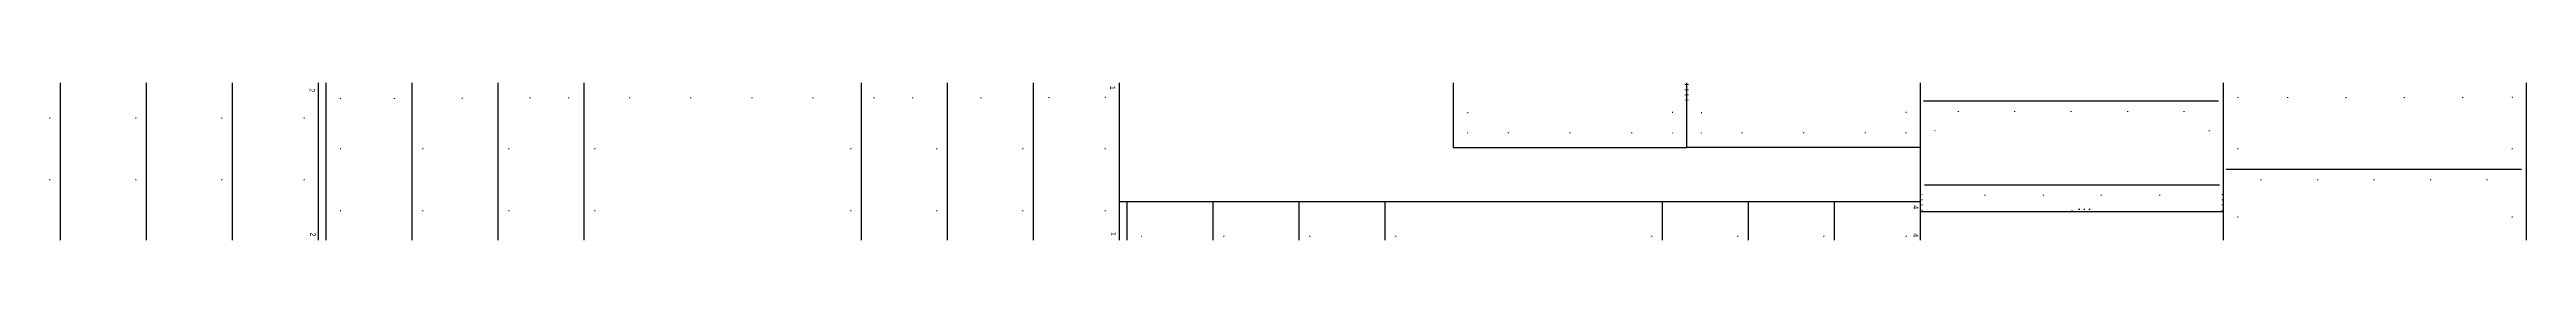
# Model space of a CAD drawing. Header units: millimetres. Extents: x 0 to 3072, y 0 to 988.
# Drawn here: x 2108 to 3072, y 59 to 120 of the extents above; entities that cross this region are included whole.
import ezdxf

# ---------------------------------------------------------------- set-up
doc = ezdxf.new("R2010")
doc.units = ezdxf.units.MM
for name, color, linetype in [('CUT1', 2, 'Continuous'), ('CUTME', 1, 'Continuous'), ('PEN1', 5, 'Continuous'), ('PEN2', 95, 'Continuous'), ('PENME', 3, 'Continuous'), ('TEXT', 7, 'Continuous')]:
    doc.layers.add(name, color=color, linetype=linetype)

msp = doc.modelspace()

# ---------------------------------------------------------------- linework, layer by layer
at = {"layer": 'CUT1'}
for p, q in [((2654.28, 94.943), (2745.28, 94.943)), ((2836.28, 94.943), (2745.28, 94.943)), ((2954.279, 69.943), (2836.28, 69.943))]:
    msp.add_line(p, q, dxfattribs=at)
at = {"layer": 'CUT1', "ltscale": 22}
msp.add_line((2524.28, 73.943), (2836.28, 73.943), dxfattribs=at)
at = {"layer": 'CUTME', "ltscale": 22}
for p, q in [((2212.28, 58.943), (2212.28, 119.943)), ((2524.28, 58.943), (2524.28, 119.943)), ((2836.28, 58.943), (2836.28, 119.943))]:
    msp.add_line(p, q, dxfattribs=at)
at = {"layer": 'CUTME'}
for p, q in [((2654.28, 119.943), (2654.28, 94.943)), ((2745.28, 94.943), (2745.28, 119.943)), ((2954.279, 58.943), (2954.279, 119.943)), ((3072.279, 58.943), (3072.279, 119.943))]:
    msp.add_line(p, q, dxfattribs=at)
at = {"layer": 'PEN1', "ltscale": 22}
for p, q in [((2215.28, 58.943), (2215.28, 119.943)), ((2527.28, 58.943), (2527.28, 73.943))]:
    msp.add_line(p, q, dxfattribs=at)
at = {"layer": 'PEN2', "ltscale": 22}
for p, q in [((2111.78, 58.943), (2111.78, 119.943)), ((2145.28, 58.943), (2145.28, 119.943)), ((2178.78, 58.943), (2178.78, 119.943)), ((2248.78, 58.943), (2248.78, 119.943)), ((2282.28, 58.943), (2282.28, 119.943)), ((2315.78, 58.943), (2315.78, 119.943)), ((2423.78, 58.943), (2423.78, 119.943)), ((2457.28, 58.943), (2457.28, 119.943)), ((2490.78, 58.943), (2490.78, 119.943)), ((2560.78, 58.943), (2560.78, 73.943)), ((2594.28, 58.943), (2594.28, 73.943)), ((2627.78, 58.943), (2627.78, 73.943)), ((2735.78, 58.943), (2735.78, 73.943)), ((2769.28, 58.943), (2769.28, 73.943)), ((2802.78, 58.943), (2802.78, 73.943))]:
    msp.add_line(p, q, dxfattribs=at)
at = {"layer": 'PEN2'}
for p, q in [((2837.366, 112.94), (2952.366, 112.94)), ((2837.78, 80.443), (2952.78, 80.443)), ((2955.365, 86.44), (3070.365, 86.44))]:
    msp.add_line(p, q, dxfattribs=at)
at = {"layer": 'PENME'}
for p, q in [((2744.78, 119.193), (2744.78, 119.443)), ((2744.78, 117.193), (2744.78, 117.443)), ((2745.78, 119.193), (2745.78, 119.443)), ((2745.78, 117.193), (2745.78, 117.443)), ((2659.78, 108.443), (2660.03, 108.443)), ((2739.78, 108.443), (2739.53, 108.443)), ((2744.78, 115.193), (2744.78, 115.443)), ((2744.78, 113.193), (2744.78, 113.443)), ((2745.78, 115.193), (2745.78, 115.443)), ((2745.78, 113.193), (2745.78, 113.443)), ((2750.78, 108.443), (2751.03, 108.443)), ((2830.78, 108.443), (2830.53, 108.443)), ((2850.876, 108.94), (2850.876, 108.69)), ((2872.876, 108.94), (2872.876, 108.69)), ((2894.832, 108.94), (2894.832, 108.69)), ((2916.875, 108.94), (2916.875, 108.69)), ((2938.875, 108.94), (2938.875, 108.69)), ((2959.779, 114.443), (2959.956, 114.266)), ((2979.229, 114.443), (2979.229, 114.193)), ((3001.929, 114.443), (3001.929, 114.193)), ((3024.629, 114.443), (3024.629, 114.193)), ((3047.329, 114.443), (3047.329, 114.193)), ((3066.782, 114.443), (3066.605, 114.266)), ((2659.78, 100.443), (2659.956, 100.619)), ((2675.78, 100.443), (2675.78, 100.693)), ((2699.78, 100.443), (2699.78, 100.693)), ((2723.78, 100.443), (2723.78, 100.693)), ((2739.78, 100.443), (2739.603, 100.619)), ((2750.78, 100.443), (2750.956, 100.619)), ((2766.78, 100.443), (2766.78, 100.693)), ((2790.78, 100.443), (2790.78, 100.693)), ((2814.78, 100.443), (2814.78, 100.693)), ((2830.78, 100.443), (2830.603, 100.619)), ((2841.78, 101.443), (2842.03, 101.443)), ((2948.532, 101.443), (2948.782, 101.443)), ((2959.779, 94.443), (2960.029, 94.443)), ((3066.532, 94.443), (3066.782, 94.443)), ((2968.876, 82.44), (2968.876, 82.19)), ((2990.875, 82.44), (2990.875, 82.19)), ((3012.831, 82.44), (3012.831, 82.19)), ((3034.875, 82.44), (3034.875, 82.19)), ((3056.875, 82.44), (3056.875, 82.19)), ((2836.776, 76.689), (2836.776, 76.439)), ((2836.776, 74.689), (2836.776, 74.439)), ((2836.776, 72.689), (2836.776, 72.439)), ((2836.776, 70.689), (2836.776, 70.439)), ((2861.28, 76.443), (2861.28, 76.193)), ((2883.979, 76.443), (2883.979, 76.193)), ((2895.279, 69.943), (2895.279, 70.443)), ((2898.319, 70.774), (2897.819, 70.774)), ((2900.319, 70.774), (2899.819, 70.774)), ((2902.319, 70.774), (2901.819, 70.774)), ((2906.679, 76.443), (2906.679, 76.193)), ((2929.379, 76.443), (2929.379, 76.193)), ((2953.78, 76.696), (2953.78, 76.446)), ((2953.78, 74.696), (2953.78, 74.446)), ((2953.78, 72.696), (2953.78, 72.446)), ((2953.78, 70.696), (2953.78, 70.446)), ((2959.779, 67.943), (2960.029, 67.943)), ((3066.532, 67.943), (3066.782, 67.943))]:
    msp.add_line(p, q, dxfattribs=at)
at = {"layer": 'PENME', "ltscale": 22}
for p, q in [((2107.53, 106.443), (2107.78, 106.443)), ((2141.03, 106.443), (2141.28, 106.443)), ((2174.53, 106.443), (2174.78, 106.443)), ((2206.577, 106.443), (2206.827, 106.443)), ((2220.98, 113.768), (2220.782, 113.965)), ((2241.771, 114.034), (2241.772, 113.784)), ((2268.271, 114.119), (2268.272, 113.869)), ((2294.771, 114.039), (2294.771, 114.289)), ((2309.771, 114.039), (2309.771, 114.289)), ((2333.571, 114.039), (2333.571, 114.289)), ((2357.371, 114.039), (2357.371, 114.289)), ((2381.171, 114.039), (2381.171, 114.289)), ((2404.971, 114.039), (2404.971, 114.289)), ((2428.771, 114.039), (2428.771, 114.289)), ((2443.771, 114.039), (2443.771, 114.289)), ((2470.27, 114.289), (2470.271, 114.039)), ((2496.77, 114.374), (2496.771, 114.124)), ((2518.78, 114.443), (2518.583, 114.244)), ((2220.78, 94.445), (2221.03, 94.445)), ((2252.78, 94.443), (2253.03, 94.443)), ((2286.28, 94.443), (2286.53, 94.443)), ((2319.78, 94.443), (2320.03, 94.443)), ((2419.53, 94.443), (2419.78, 94.443)), ((2453.03, 94.443), (2453.28, 94.443)), ((2486.53, 94.443), (2486.78, 94.443)), ((2518.577, 94.443), (2518.827, 94.443)), ((2107.53, 82.443), (2107.78, 82.443)), ((2141.03, 82.443), (2141.28, 82.443)), ((2174.53, 82.443), (2174.78, 82.443)), ((2206.577, 82.443), (2206.827, 82.443)), ((2220.78, 70.445), (2221.03, 70.445)), ((2252.78, 70.443), (2253.03, 70.443)), ((2286.28, 70.443), (2286.53, 70.443)), ((2319.78, 70.443), (2320.03, 70.443)), ((2419.53, 70.443), (2419.78, 70.443)), ((2453.03, 70.443), (2453.28, 70.443)), ((2486.53, 70.443), (2486.78, 70.443)), ((2518.577, 70.443), (2518.827, 70.443)), ((2532.78, 60.445), (2533.03, 60.445)), ((2532.78, 60.445), (2533.03, 60.445)), ((2564.78, 60.443), (2565.03, 60.443)), ((2598.28, 60.443), (2598.53, 60.443)), ((2631.78, 60.443), (2632.03, 60.443)), ((2731.53, 60.443), (2731.78, 60.443)), ((2731.53, 60.443), (2731.78, 60.443)), ((2765.03, 60.443), (2765.28, 60.443)), ((2798.53, 60.443), (2798.78, 60.443)), ((2830.577, 60.442), (2830.827, 60.442))]:
    msp.add_line(p, q, dxfattribs=at)

# ---------------------------------------------------------------- texts
at = {"layer": 'TEXT', "ltscale": 22}
for s, p in [('2', (2208.784, 117.853)), ('1', (2520.602, 118.85)), ('4', (2833.418, 72.476)), ('2', (2209.139, 61.869)), ('1', (2520.925, 62.067)), ('4', (2833.372, 61.554))]:
    msp.add_text(s, height=2, rotation=270, dxfattribs=at).set_placement(p)

doc.saveas('drawing.dxf')
